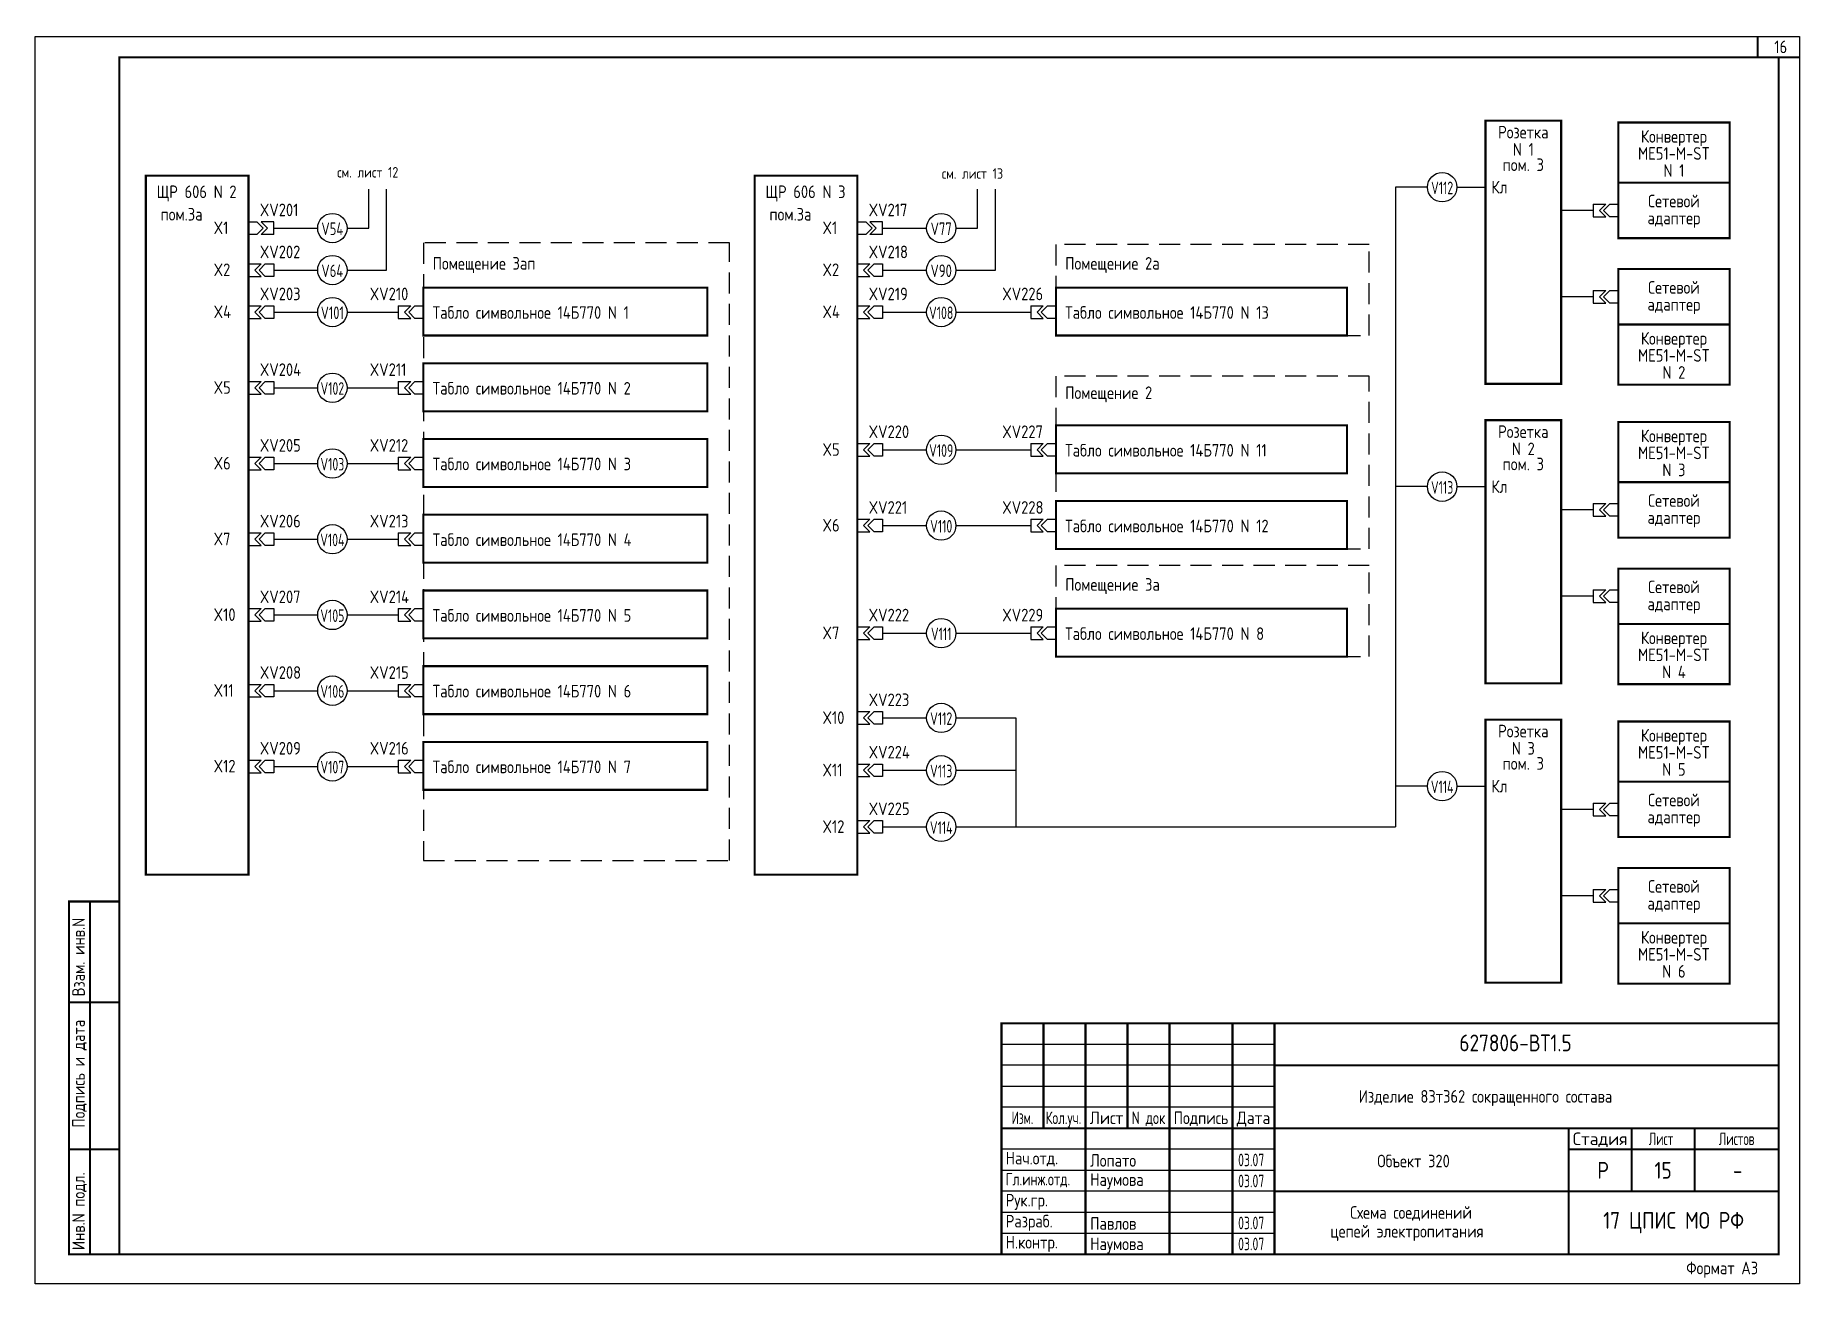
# Model space of a CAD drawing. Header units: millimetres. Extents: x -1014 to 2091, y -2505 to -1739.
# Drawn here: x 1086 to 1506.2, y -2036.3 to -1739.1 of the extents above; entities that cross this region are included whole.
import ezdxf
from ezdxf.enums import TextEntityAlignment as Align

# ---------------------------------------------------------------- set-up
doc = ezdxf.new("R2010")
doc.units = ezdxf.units.MM
doc.linetypes.add('DASHED', pattern=[0.75, 0.5, -0.25])
doc.layers.add('FORMAT', color=7, linetype='Continuous')
doc.styles.add('SIMPLEX', font='simplex.shx', dxfattribs={"width": 0.75})
doc.styles.add('SIMPLEX1', font='Simplex.shx', dxfattribs={"width": 0.8})
doc.styles.add('SN', font='Simplex.shx', dxfattribs={"width": 0.8, "oblique": 15})
doc.styles.get("Standard").update_dxf_attribs({"font": 'simplex.shx', "width": 0.8, "height": 2.5})

msp = doc.modelspace()

# ---------------------------------------------------------------- texts
at = {"width": 0.8}
for s, p in [('Розетка', (1440.22, -1762.15)), ('N 1', (1440.22, -1766.26)), ('Конвертер', (1476.07, -1763.16)), ('пом. 3', (1440.22, -1769.91)), ('ME51-M-ST', (1476.07, -1767.22)), ('N 1', (1476.07, -1771.28)), ('ЩР 606 N 2', (1124.4, -1776.35)), ('ЩР 606 N 3', (1269.34, -1776.35)), ('Сетевой', (1476.07, -1778.56)), ('пом.3а ', (1121.62, -1781.7)), ('пом.3а ', (1266.56, -1781.7)), ('адаптер', (1476.07, -1782.61)), ('Сетевой', (1476.07, -1799.12)), ('адаптер', (1476.07, -1803.17)), ('Конвертер', (1476.07, -1811.25)), ('ME51-M-ST', (1476.07, -1815.31)), ('N 2', (1476.07, -1819.36)), ('Розетка', (1440.22, -1833.46)), ('N 2', (1440.22, -1837.56)), ('Конвертер', (1476.07, -1834.47)), ('пом. 3', (1440.22, -1841.16)), ('ME51-M-ST', (1476.07, -1838.52)), ('N 3', (1476.07, -1842.58)), ('Сетевой', (1476.07, -1849.86)), ('адаптер', (1476.07, -1853.92)), ('Сетевой', (1476.07, -1870.42)), ('адаптер', (1476.07, -1874.48)), ('Конвертер', (1476.07, -1882.56)), ('ME51-M-ST', (1476.07, -1886.61)), ('N 4', (1476.07, -1890.67)), ('Розетка', (1440.22, -1904.76)), ('N 3', (1440.22, -1908.87)), ('Конвертер', (1476.07, -1905.77)), ('пом. 3', (1440.22, -1912.46)), ('ME51-M-ST', (1476.07, -1909.83)), ('N 5', (1476.07, -1913.89)), ('Сетевой', (1476.07, -1921.17)), ('адаптер', (1476.07, -1925.22)), ('Сетевой', (1476.07, -1941.73)), ('адаптер', (1476.07, -1945.78)), ('Конвертер', (1476.07, -1953.86)), ('ME51-M-ST', (1476.07, -1957.92)), ('N 6', (1476.07, -1961.97))]:
    msp.add_text(s, height=3, dxfattribs=at).set_placement(p, align=Align.MIDDLE_CENTER)
for s, height, p in [('см. лист 12', 2.5, (1157.86, -1772.96)), ('см. лист 13', 2.5, (1301.78, -1773.26)), ('Кл', 3, (1432.62, -1776.76)), ('Помещение 3ап', 3, (1180.59, -1794.89)), ('Помещение 2а', 3, (1331.17, -1794.89)), ('Табло символьное 14Б770 N 1', 3, (1180.59, -1806.6)), ('Табло символьное 14Б770 N 13', 3, (1331.17, -1806.6)), ('Табло символьное 14Б770 N 2', 3, (1180.59, -1824.63)), ('Помещение 2', 3, (1331.17, -1825.69)), ('Табло символьное 14Б770 N 11', 3, (1331.17, -1839.4)), ('Табло символьное 14Б770 N 3', 3, (1180.59, -1842.66)), ('Кл', 3, (1432.62, -1848.06)), ('Табло символьное 14Б770 N 12', 3, (1331.17, -1857.43)), ('Табло символьное 14Б770 N 4', 3, (1180.59, -1860.69)), ('Помещение 3а', 3, (1331.17, -1871.35)), ('Табло символьное 14Б770 N 5', 3, (1180.59, -1878.72)), ('Табло символьное 14Б770 N 8', 3, (1331.17, -1883.06)), ('Табло символьное 14Б770 N 6', 3, (1180.59, -1896.75)), ('Табло символьное 14Б770 N 7', 3, (1180.59, -1914.78)), ('Кл', 3, (1432.62, -1919.37))]:
    msp.add_text(s, height=height, dxfattribs=at).set_placement(p)
at = {"color": 4, "linetype": 'Continuous', "style": 'SIMPLEX1'}
for s, width, p in [('V112', 0.65, (1420.9, -1775.43)), ('V54', 0.7, (1156.71, -1785.16)), ('V77', 0.7, (1301.65, -1785.16)), ('V64', 0.7, (1156.71, -1795.16)), ('V90', 0.7, (1301.65, -1795.16)), ('V101', 0.68, (1156.71, -1805.16)), ('V108', 0.65, (1301.65, -1805.16)), ('V102', 0.65, (1156.71, -1823.19)), ('V109', 0.65, (1301.65, -1837.97)), ('V103', 0.65, (1156.71, -1841.22)), ('V113', 0.65, (1420.9, -1846.74)), ('V110', 0.65, (1301.65, -1856)), ('V104', 0.65, (1156.71, -1859.25)), ('V105', 0.65, (1156.71, -1877.28)), ('V111', 0.65, (1301.65, -1881.62)), ('V106', 0.65, (1156.71, -1895.31)), ('V112', 0.65, (1301.65, -1901.8)), ('V107', 0.65, (1156.71, -1913.34)), ('V113', 0.65, (1301.65, -1914.28)), ('V114', 0.65, (1420.9, -1918.04)), ('V114', 0.65, (1301.65, -1927.75))]:
    msp.add_text(s, height=3, dxfattribs=dict(at, width=width)).set_placement(p, align=Align.MIDDLE_CENTER)
at = {"linetype": 'Continuous', "style": 'SIMPLEX1', "width": 0.8}
for s, p in [('XV201', (1139.45, -1782.17)), ('XV217', (1284.38, -1782.17)), ('X1', (1128.45, -1786.42)), ('X1', (1273.39, -1786.42)), ('XV202', (1139.45, -1792.17)), ('XV218', (1284.38, -1792.17)), ('X2', (1128.45, -1796.42)), ('X2', (1273.39, -1796.42)), ('XV203', (1139.45, -1802.17)), ('XV210', (1165.61, -1802.17)), ('XV219', (1284.38, -1802.17)), ('XV226', (1316.18, -1802.17)), ('X4', (1128.45, -1806.42)), ('X4', (1273.39, -1806.42)), ('XV204', (1139.45, -1820.2)), ('XV211', (1165.61, -1820.2)), ('X5', (1128.45, -1824.45)), ('XV220', (1284.38, -1834.98)), ('XV227', (1316.18, -1834.98)), ('XV205', (1139.45, -1838.23)), ('XV212', (1165.61, -1838.23)), ('X5', (1273.39, -1839.22)), ('X6', (1128.45, -1842.48)), ('XV206', (1139.45, -1856.26)), ('XV213', (1165.61, -1856.26)), ('XV221', (1284.38, -1853.01)), ('XV228', (1316.18, -1853.01)), ('X6', (1273.39, -1857.25)), ('X7', (1128.45, -1860.51)), ('XV207', (1139.45, -1874.29)), ('XV214', (1165.61, -1874.29)), ('X10', (1128.45, -1878.54)), ('XV222', (1284.38, -1878.63)), ('XV229', (1316.18, -1878.63)), ('X7', (1273.39, -1882.88)), ('XV208', (1139.45, -1892.32)), ('XV215', (1165.61, -1892.32)), ('X11', (1128.45, -1896.57)), ('XV223', (1284.38, -1898.81)), ('X10', (1273.39, -1903.06)), ('XV209', (1139.45, -1910.35)), ('XV216', (1165.61, -1910.35)), ('X12', (1128.45, -1914.6)), ('XV224', (1284.38, -1911.28)), ('X11', (1273.39, -1915.53)), ('XV225', (1284.38, -1924.76)), ('X12', (1273.39, -1929.01))]:
    msp.add_text(s, height=3, dxfattribs=at).set_placement(p)
at = {"layer": 'FORMAT', "style": 'SN', "width": 0.8}
for s, height, p in [('16', 3, (1501.5, -1741.84)), ('Р', 4, (1459.22, -2009.34)), ('15', 4, (1473.5, -2009.34)), ('-', 4, (1491.22, -2009.34))]:
    msp.add_text(s, height=height, dxfattribs=at).set_placement(p, align=Align.MIDDLE)
at = {"layer": 'FORMAT', "linetype": 'Continuous', "style": 'SN', "width": 0.8}
for s, p in [('Взам. инв.N', (1097.79, -1967.92)), ('Инв.N подл.', (1097.79, -2028.34))]:
    msp.add_text(s, height=3, rotation=90, dxfattribs=at).set_placement(p)
msp.add_text('Подпись и дата', height=3, rotation=90, dxfattribs=at).set_placement((1097.79, -1986.34), align=Align.CENTER)
at = {"layer": 'FORMAT', "style": 'SIMPLEX', "width": 0.8}
msp.add_text('627806-ВТ1.5', height=4, dxfattribs=at).set_placement((1438.37, -1981.01), align=Align.CENTER)
at = {"layer": 'FORMAT', "linetype": 'Continuous', "style": 'SN'}
for s, width, p in [('Изделие 83т362 сокращенного состава', 0.8, (1401.05, -1993.24)), ('Нач.отд.', 0.8, (1317, -2007.95)), ('Лопато', 0.8, (1337.12, -2008.49)), ('03.07', 0.65, (1372.33, -2008.38)), ('Объект 320', 0.8, (1405.47, -2008.63)), ('Гл.инж.отд.', 0.7, (1317, -2012.95)), ('Наумова', 0.8, (1337.12, -2013.05)), ('03.07', 0.65, (1372.33, -2013.38)), ('Рук.гр.', 0.8, (1317, -2017.95)), ('Разраб.    ', 0.8, (1317, -2022.95)), ('Павлов', 0.8, (1337.12, -2023.5)), ('03.07', 0.65, (1372.33, -2023.38)), ('Схема соединений', 0.8, (1399.01, -2020.88)), ('Н.контр.', 0.8, (1317, -2027.97)), ('Наумова', 0.8, (1337.12, -2028.35)), ('03.07', 0.65, (1372.33, -2028.38)), ('цепей электропитания', 0.8, (1394.29, -2025.35)), ('Формат А3', 0.8, (1479, -2034.1))]:
    msp.add_text(s, height=3, dxfattribs=dict(at, width=width)).set_placement(p)
at = {"layer": 'FORMAT', "linetype": 'Continuous', "style": 'SN', "width": 0.622222}
for s, p in [('Изм.', (1321, -1998.34)), ('Лист', (1473, -2003.34)), ('Листов', (1491, -2003.34))]:
    msp.add_text(s, height=3, dxfattribs=at).set_placement(p, align=Align.CENTER)
at = {"layer": 'FORMAT', "linetype": 'Continuous', "style": 'SN'}
for s, width, p, p2 in [('Кол.уч.', 0.589109, (1326.5, -1998.34), (1335, -1998.34)), ('Лист', 0.666667, (1337, -1998.34), (1345, -1998.34)), ('N док', 0.589474, (1347, -1998.34), (1355, -1998.34)), ('Подпись', 0.684211, (1357, -1998.34), (1370, -1998.34)), ('Дата', 0.622222, (1372, -1998.34), (1380, -1998.34)), ('Стадия', 0.745902, (1452, -2003.34), (1465, -2003.34))]:
    msp.add_text(s, height=3, dxfattribs=dict(at, width=width)).set_placement(p, p2, align=Align.FIT)
at = {"layer": 'FORMAT', "linetype": 'Continuous', "ltscale": 10, "style": 'SN', "width": 0.8}
msp.add_text('17 ЦПИС МО РФ', height=4, dxfattribs=at).set_placement((1476, -2021.79), align=Align.MIDDLE)

# ---------------------------------------------------------------- linework, layer by layer
for p, q in [((1165.37, -1784.99), (1165.37, -1775.69)), ((1169.63, -1794.99), (1169.63, -1775.69)), ((1310.3, -1784.99), (1310.3, -1775.69)), ((1314.56, -1794.99), (1314.56, -1775.69)), ((1417.41, -1775.26), (1409.83, -1775.26)), ((1409.83, -1775.26), (1409.83, -1927.58)), ((1424.41, -1775.26), (1431.23, -1775.26)), ((1456.83, -1780.79), (1449.22, -1780.79)), ((1456.83, -1779.29), (1456.83, -1782.29)), ((1142.75, -1786.49), (1142.75, -1783.49)), ((1142.75, -1784.99), (1153.22, -1784.99)), ((1160.22, -1784.99), (1165.37, -1784.99)), ((1287.68, -1786.49), (1287.68, -1783.49)), ((1287.68, -1784.99), (1298.16, -1784.99)), ((1305.16, -1784.99), (1310.3, -1784.99)), ((1136.75, -1793.49), (1136.75, -1796.49)), ((1281.68, -1793.49), (1281.68, -1796.49)), ((1142.75, -1794.99), (1153.22, -1794.99)), ((1160.22, -1794.99), (1169.63, -1794.99)), ((1287.68, -1794.99), (1298.16, -1794.99)), ((1305.16, -1794.99), (1314.56, -1794.99)), ((1456.83, -1801.35), (1449.22, -1801.35)), ((1456.83, -1799.85), (1456.83, -1802.85)), ((1136.75, -1803.49), (1136.75, -1806.49)), ((1142.75, -1804.99), (1153.22, -1804.99)), ((1160.22, -1804.99), (1172.38, -1804.99)), ((1172.38, -1803.49), (1172.38, -1806.49)), ((1281.68, -1803.49), (1281.68, -1806.49)), ((1287.68, -1804.99), (1298.16, -1804.99)), ((1305.16, -1804.99), (1322.96, -1804.99)), ((1322.96, -1803.49), (1322.96, -1806.49)), ((1136.75, -1821.52), (1136.75, -1824.52)), ((1142.75, -1823.02), (1153.22, -1823.02)), ((1160.22, -1823.02), (1172.38, -1823.02)), ((1172.38, -1821.52), (1172.38, -1824.52)), ((1281.68, -1836.29), (1281.68, -1839.29)), ((1322.96, -1836.29), (1322.96, -1839.29)), ((1136.75, -1839.55), (1136.75, -1842.55)), ((1172.38, -1839.55), (1172.38, -1842.55)), ((1287.68, -1837.79), (1298.16, -1837.79)), ((1305.16, -1837.79), (1322.96, -1837.79)), ((1142.75, -1841.05), (1153.22, -1841.05)), ((1160.22, -1841.05), (1172.38, -1841.05)), ((1417.41, -1846.56), (1409.83, -1846.56)), ((1424.41, -1846.56), (1431.23, -1846.56)), ((1456.83, -1852.1), (1449.22, -1852.1)), ((1456.83, -1850.6), (1456.83, -1853.6)), ((1281.68, -1854.32), (1281.68, -1857.32)), ((1287.68, -1855.82), (1298.16, -1855.82)), ((1305.16, -1855.82), (1322.96, -1855.82)), ((1322.96, -1854.32), (1322.96, -1857.32)), ((1136.75, -1857.58), (1136.75, -1860.58)), ((1142.75, -1859.08), (1153.22, -1859.08)), ((1160.22, -1859.08), (1172.38, -1859.08)), ((1172.38, -1857.58), (1172.38, -1860.58)), ((1456.83, -1872.66), (1449.22, -1872.66)), ((1456.83, -1871.16), (1456.83, -1874.16)), ((1136.75, -1875.61), (1136.75, -1878.61)), ((1142.75, -1877.11), (1153.22, -1877.11)), ((1160.22, -1877.11), (1172.38, -1877.11)), ((1172.38, -1875.61), (1172.38, -1878.61)), ((1281.68, -1879.95), (1281.68, -1882.95)), ((1287.68, -1881.45), (1298.16, -1881.45)), ((1305.16, -1881.45), (1322.96, -1881.45)), ((1322.96, -1879.95), (1322.96, -1882.95)), ((1136.75, -1893.64), (1136.75, -1896.64)), ((1142.75, -1895.14), (1153.22, -1895.14)), ((1160.22, -1895.14), (1172.38, -1895.14)), ((1172.38, -1893.64), (1172.38, -1896.64)), ((1281.68, -1900.12), (1281.68, -1903.12)), ((1287.68, -1901.62), (1298.16, -1901.62)), ((1305.16, -1901.62), (1319.43, -1901.62)), ((1319.43, -1901.62), (1319.43, -1927.58)), ((1136.75, -1911.67), (1136.75, -1914.67)), ((1172.38, -1911.67), (1172.38, -1914.67)), ((1142.75, -1913.17), (1153.22, -1913.17)), ((1160.22, -1913.17), (1172.38, -1913.17)), ((1281.68, -1912.6), (1281.68, -1915.6)), ((1287.68, -1914.1), (1298.16, -1914.1)), ((1305.16, -1914.1), (1319.43, -1914.1)), ((1417.41, -1917.87), (1409.83, -1917.87)), ((1424.41, -1917.87), (1431.23, -1917.87)), ((1456.83, -1923.4), (1449.22, -1923.4)), ((1456.83, -1921.9), (1456.83, -1924.9)), ((1281.68, -1926.08), (1281.68, -1929.08)), ((1287.68, -1927.58), (1298.16, -1927.58)), ((1305.16, -1927.58), (1409.83, -1927.58)), ((1456.83, -1943.96), (1449.22, -1943.96)), ((1456.83, -1942.46), (1456.83, -1945.46))]:
    msp.add_line(p, q)
at = {"ltscale": 2}
for p, q in [((1456.83, -1779.29), (1459.83, -1779.29)), ((1456.83, -1779.29), (1459.83, -1779.29)), ((1459.83, -1779.29), (1458.33, -1780.79)), ((1459.83, -1779.29), (1458.33, -1780.79)), ((1459.83, -1782.29), (1458.33, -1780.79)), ((1459.83, -1782.29), (1458.33, -1780.79)), ((1460.83, -1779.29), (1459.33, -1780.79)), ((1460.83, -1779.29), (1459.33, -1780.79)), ((1460.83, -1782.29), (1459.33, -1780.79)), ((1460.83, -1782.29), (1459.33, -1780.79)), ((1460.83, -1779.29), (1462.83, -1779.29)), ((1460.83, -1779.29), (1462.83, -1779.29)), ((1462.83, -1779.29), (1462.83, -1782.29)), ((1462.83, -1779.29), (1462.83, -1782.29)), ((1136.75, -1786.49), (1136.75, -1783.49)), ((1136.75, -1783.49), (1138.75, -1783.49)), ((1136.75, -1786.49), (1136.75, -1783.49)), ((1136.75, -1783.49), (1138.75, -1783.49)), ((1138.75, -1783.49), (1140.25, -1784.99)), ((1138.75, -1783.49), (1140.25, -1784.99)), ((1138.75, -1786.49), (1140.25, -1784.99)), ((1138.75, -1786.49), (1140.25, -1784.99)), ((1142.75, -1783.49), (1139.75, -1783.49)), ((1139.75, -1783.49), (1141.25, -1784.99)), ((1142.75, -1783.49), (1139.75, -1783.49)), ((1139.75, -1783.49), (1141.25, -1784.99)), ((1139.75, -1786.49), (1141.25, -1784.99)), ((1139.75, -1786.49), (1141.25, -1784.99)), ((1281.68, -1786.49), (1281.68, -1783.49)), ((1281.68, -1783.49), (1283.68, -1783.49)), ((1281.68, -1786.49), (1281.68, -1783.49)), ((1281.68, -1783.49), (1283.68, -1783.49)), ((1283.68, -1783.49), (1285.18, -1784.99)), ((1283.68, -1783.49), (1285.18, -1784.99)), ((1283.68, -1786.49), (1285.18, -1784.99)), ((1283.68, -1786.49), (1285.18, -1784.99)), ((1287.68, -1783.49), (1284.68, -1783.49)), ((1284.68, -1783.49), (1286.18, -1784.99)), ((1287.68, -1783.49), (1284.68, -1783.49)), ((1284.68, -1783.49), (1286.18, -1784.99)), ((1284.68, -1786.49), (1286.18, -1784.99)), ((1284.68, -1786.49), (1286.18, -1784.99)), ((1456.83, -1782.29), (1459.83, -1782.29)), ((1456.83, -1782.29), (1459.83, -1782.29)), ((1462.83, -1782.29), (1460.83, -1782.29)), ((1462.83, -1782.29), (1460.83, -1782.29)), ((1138.75, -1786.49), (1136.75, -1786.49)), ((1138.75, -1786.49), (1136.75, -1786.49)), ((1142.75, -1786.49), (1139.75, -1786.49)), ((1142.75, -1786.49), (1139.75, -1786.49)), ((1283.68, -1786.49), (1281.68, -1786.49)), ((1283.68, -1786.49), (1281.68, -1786.49)), ((1287.68, -1786.49), (1284.68, -1786.49)), ((1287.68, -1786.49), (1284.68, -1786.49)), ((1136.75, -1793.49), (1139.75, -1793.49)), ((1136.75, -1793.49), (1139.75, -1793.49)), ((1139.75, -1793.49), (1138.25, -1794.99)), ((1139.75, -1793.49), (1138.25, -1794.99)), ((1140.75, -1793.49), (1139.25, -1794.99)), ((1140.75, -1793.49), (1139.25, -1794.99)), ((1140.75, -1793.49), (1142.75, -1793.49)), ((1140.75, -1793.49), (1142.75, -1793.49)), ((1142.75, -1793.49), (1142.75, -1796.49)), ((1142.75, -1793.49), (1142.75, -1796.49)), ((1281.68, -1793.49), (1284.68, -1793.49)), ((1281.68, -1793.49), (1284.68, -1793.49)), ((1284.68, -1793.49), (1283.18, -1794.99)), ((1284.68, -1793.49), (1283.18, -1794.99)), ((1285.68, -1793.49), (1284.18, -1794.99)), ((1285.68, -1793.49), (1284.18, -1794.99)), ((1285.68, -1793.49), (1287.68, -1793.49)), ((1285.68, -1793.49), (1287.68, -1793.49)), ((1287.68, -1793.49), (1287.68, -1796.49)), ((1287.68, -1793.49), (1287.68, -1796.49)), ((1136.75, -1796.49), (1139.75, -1796.49)), ((1136.75, -1796.49), (1139.75, -1796.49)), ((1139.75, -1796.49), (1138.25, -1794.99)), ((1139.75, -1796.49), (1138.25, -1794.99)), ((1140.75, -1796.49), (1139.25, -1794.99)), ((1140.75, -1796.49), (1139.25, -1794.99)), ((1142.75, -1796.49), (1140.75, -1796.49)), ((1142.75, -1796.49), (1140.75, -1796.49)), ((1281.68, -1796.49), (1284.68, -1796.49)), ((1281.68, -1796.49), (1284.68, -1796.49)), ((1284.68, -1796.49), (1283.18, -1794.99)), ((1284.68, -1796.49), (1283.18, -1794.99)), ((1285.68, -1796.49), (1284.18, -1794.99)), ((1285.68, -1796.49), (1284.18, -1794.99)), ((1287.68, -1796.49), (1285.68, -1796.49)), ((1287.68, -1796.49), (1285.68, -1796.49)), ((1456.83, -1799.85), (1459.83, -1799.85)), ((1456.83, -1799.85), (1459.83, -1799.85)), ((1456.83, -1802.85), (1459.83, -1802.85)), ((1456.83, -1802.85), (1459.83, -1802.85)), ((1459.83, -1799.85), (1458.33, -1801.35)), ((1459.83, -1799.85), (1458.33, -1801.35)), ((1459.83, -1802.85), (1458.33, -1801.35)), ((1459.83, -1802.85), (1458.33, -1801.35)), ((1460.83, -1799.85), (1459.33, -1801.35)), ((1460.83, -1799.85), (1459.33, -1801.35)), ((1460.83, -1802.85), (1459.33, -1801.35)), ((1460.83, -1802.85), (1459.33, -1801.35)), ((1460.83, -1799.85), (1462.83, -1799.85)), ((1460.83, -1799.85), (1462.83, -1799.85)), ((1462.83, -1802.85), (1460.83, -1802.85)), ((1462.83, -1802.85), (1460.83, -1802.85)), ((1462.83, -1799.85), (1462.83, -1802.85)), ((1462.83, -1799.85), (1462.83, -1802.85)), ((1136.75, -1803.49), (1139.75, -1803.49)), ((1136.75, -1803.49), (1139.75, -1803.49)), ((1136.75, -1806.49), (1139.75, -1806.49)), ((1136.75, -1806.49), (1139.75, -1806.49)), ((1139.75, -1803.49), (1138.25, -1804.99)), ((1139.75, -1803.49), (1138.25, -1804.99)), ((1139.75, -1806.49), (1138.25, -1804.99)), ((1139.75, -1806.49), (1138.25, -1804.99)), ((1140.75, -1803.49), (1139.25, -1804.99)), ((1140.75, -1803.49), (1139.25, -1804.99)), ((1140.75, -1806.49), (1139.25, -1804.99)), ((1140.75, -1806.49), (1139.25, -1804.99)), ((1140.75, -1803.49), (1142.75, -1803.49)), ((1140.75, -1803.49), (1142.75, -1803.49)), ((1142.75, -1806.49), (1140.75, -1806.49)), ((1142.75, -1806.49), (1140.75, -1806.49)), ((1142.75, -1803.49), (1142.75, -1806.49)), ((1142.75, -1803.49), (1142.75, -1806.49)), ((1172.38, -1803.49), (1175.38, -1803.49)), ((1172.38, -1803.49), (1175.38, -1803.49)), ((1172.38, -1806.49), (1175.38, -1806.49)), ((1172.38, -1806.49), (1175.38, -1806.49)), ((1175.38, -1803.49), (1173.88, -1804.99)), ((1175.38, -1803.49), (1173.88, -1804.99)), ((1175.38, -1806.49), (1173.88, -1804.99)), ((1175.38, -1806.49), (1173.88, -1804.99)), ((1176.38, -1803.49), (1174.88, -1804.99)), ((1176.38, -1803.49), (1174.88, -1804.99)), ((1176.38, -1806.49), (1174.88, -1804.99)), ((1176.38, -1806.49), (1174.88, -1804.99)), ((1176.38, -1803.49), (1178.38, -1803.49)), ((1176.38, -1803.49), (1178.38, -1803.49)), ((1178.38, -1806.49), (1176.38, -1806.49)), ((1178.38, -1806.49), (1176.38, -1806.49)), ((1178.38, -1803.49), (1178.38, -1806.49)), ((1178.38, -1803.49), (1178.38, -1806.49)), ((1281.68, -1803.49), (1284.68, -1803.49)), ((1281.68, -1803.49), (1284.68, -1803.49)), ((1281.68, -1806.49), (1284.68, -1806.49)), ((1281.68, -1806.49), (1284.68, -1806.49)), ((1284.68, -1803.49), (1283.18, -1804.99)), ((1284.68, -1803.49), (1283.18, -1804.99)), ((1284.68, -1806.49), (1283.18, -1804.99)), ((1284.68, -1806.49), (1283.18, -1804.99)), ((1285.68, -1803.49), (1284.18, -1804.99)), ((1285.68, -1803.49), (1284.18, -1804.99)), ((1285.68, -1806.49), (1284.18, -1804.99)), ((1285.68, -1806.49), (1284.18, -1804.99)), ((1285.68, -1803.49), (1287.68, -1803.49)), ((1285.68, -1803.49), (1287.68, -1803.49)), ((1287.68, -1806.49), (1285.68, -1806.49)), ((1287.68, -1806.49), (1285.68, -1806.49)), ((1287.68, -1803.49), (1287.68, -1806.49)), ((1287.68, -1803.49), (1287.68, -1806.49)), ((1322.96, -1803.49), (1325.96, -1803.49)), ((1322.96, -1803.49), (1325.96, -1803.49)), ((1322.96, -1806.49), (1325.96, -1806.49)), ((1322.96, -1806.49), (1325.96, -1806.49)), ((1325.96, -1803.49), (1324.46, -1804.99)), ((1325.96, -1803.49), (1324.46, -1804.99)), ((1325.96, -1806.49), (1324.46, -1804.99)), ((1325.96, -1806.49), (1324.46, -1804.99)), ((1326.96, -1803.49), (1325.46, -1804.99)), ((1326.96, -1803.49), (1325.46, -1804.99)), ((1326.96, -1806.49), (1325.46, -1804.99)), ((1326.96, -1806.49), (1325.46, -1804.99)), ((1326.96, -1803.49), (1328.96, -1803.49)), ((1326.96, -1803.49), (1328.96, -1803.49)), ((1328.96, -1806.49), (1326.96, -1806.49)), ((1328.96, -1806.49), (1326.96, -1806.49)), ((1328.96, -1803.49), (1328.96, -1806.49)), ((1328.96, -1803.49), (1328.96, -1806.49)), ((1136.75, -1821.52), (1139.75, -1821.52)), ((1136.75, -1821.52), (1139.75, -1821.52)), ((1139.75, -1821.52), (1138.25, -1823.02)), ((1139.75, -1821.52), (1138.25, -1823.02)), ((1139.75, -1824.52), (1138.25, -1823.02)), ((1139.75, -1824.52), (1138.25, -1823.02)), ((1140.75, -1821.52), (1139.25, -1823.02)), ((1140.75, -1821.52), (1139.25, -1823.02)), ((1140.75, -1824.52), (1139.25, -1823.02)), ((1140.75, -1824.52), (1139.25, -1823.02)), ((1140.75, -1821.52), (1142.75, -1821.52)), ((1140.75, -1821.52), (1142.75, -1821.52)), ((1142.75, -1821.52), (1142.75, -1824.52)), ((1142.75, -1821.52), (1142.75, -1824.52)), ((1172.38, -1821.52), (1175.38, -1821.52)), ((1172.38, -1821.52), (1175.38, -1821.52)), ((1175.38, -1821.52), (1173.88, -1823.02)), ((1175.38, -1821.52), (1173.88, -1823.02)), ((1175.38, -1824.52), (1173.88, -1823.02)), ((1175.38, -1824.52), (1173.88, -1823.02)), ((1176.38, -1821.52), (1174.88, -1823.02)), ((1176.38, -1821.52), (1174.88, -1823.02)), ((1176.38, -1824.52), (1174.88, -1823.02)), ((1176.38, -1824.52), (1174.88, -1823.02)), ((1176.38, -1821.52), (1178.38, -1821.52)), ((1176.38, -1821.52), (1178.38, -1821.52)), ((1136.75, -1824.52), (1139.75, -1824.52)), ((1136.75, -1824.52), (1139.75, -1824.52)), ((1142.75, -1824.52), (1140.75, -1824.52)), ((1142.75, -1824.52), (1140.75, -1824.52)), ((1172.38, -1824.52), (1175.38, -1824.52)), ((1172.38, -1824.52), (1175.38, -1824.52)), ((1178.38, -1824.52), (1176.38, -1824.52)), ((1178.38, -1824.52), (1176.38, -1824.52)), ((1281.68, -1836.29), (1284.68, -1836.29)), ((1281.68, -1836.29), (1284.68, -1836.29)), ((1284.68, -1836.29), (1283.18, -1837.79)), ((1284.68, -1836.29), (1283.18, -1837.79)), ((1285.68, -1836.29), (1284.18, -1837.79)), ((1285.68, -1836.29), (1284.18, -1837.79)), ((1285.68, -1836.29), (1287.68, -1836.29)), ((1285.68, -1836.29), (1287.68, -1836.29)), ((1287.68, -1836.29), (1287.68, -1839.29)), ((1287.68, -1836.29), (1287.68, -1839.29)), ((1322.96, -1836.29), (1325.96, -1836.29)), ((1322.96, -1836.29), (1325.96, -1836.29)), ((1325.96, -1836.29), (1324.46, -1837.79)), ((1325.96, -1836.29), (1324.46, -1837.79)), ((1326.96, -1836.29), (1325.46, -1837.79)), ((1326.96, -1836.29), (1325.46, -1837.79)), ((1326.96, -1836.29), (1328.96, -1836.29)), ((1326.96, -1836.29), (1328.96, -1836.29)), ((1136.75, -1839.55), (1139.75, -1839.55)), ((1136.75, -1839.55), (1139.75, -1839.55)), ((1139.75, -1839.55), (1138.25, -1841.05)), ((1139.75, -1839.55), (1138.25, -1841.05)), ((1140.75, -1839.55), (1139.25, -1841.05)), ((1140.75, -1839.55), (1139.25, -1841.05)), ((1140.75, -1839.55), (1142.75, -1839.55)), ((1140.75, -1839.55), (1142.75, -1839.55)), ((1142.75, -1839.55), (1142.75, -1842.55)), ((1142.75, -1839.55), (1142.75, -1842.55)), ((1172.38, -1839.55), (1175.38, -1839.55)), ((1172.38, -1839.55), (1175.38, -1839.55)), ((1175.38, -1839.55), (1173.88, -1841.05)), ((1175.38, -1839.55), (1173.88, -1841.05)), ((1176.38, -1839.55), (1174.88, -1841.05)), ((1176.38, -1839.55), (1174.88, -1841.05)), ((1176.38, -1839.55), (1178.38, -1839.55)), ((1176.38, -1839.55), (1178.38, -1839.55)), ((1281.68, -1839.29), (1284.68, -1839.29)), ((1281.68, -1839.29), (1284.68, -1839.29)), ((1284.68, -1839.29), (1283.18, -1837.79)), ((1284.68, -1839.29), (1283.18, -1837.79)), ((1285.68, -1839.29), (1284.18, -1837.79)), ((1285.68, -1839.29), (1284.18, -1837.79)), ((1287.68, -1839.29), (1285.68, -1839.29)), ((1287.68, -1839.29), (1285.68, -1839.29)), ((1322.96, -1839.29), (1325.96, -1839.29)), ((1322.96, -1839.29), (1325.96, -1839.29)), ((1325.96, -1839.29), (1324.46, -1837.79)), ((1325.96, -1839.29), (1324.46, -1837.79)), ((1326.96, -1839.29), (1325.46, -1837.79)), ((1326.96, -1839.29), (1325.46, -1837.79)), ((1328.96, -1839.29), (1326.96, -1839.29)), ((1328.96, -1839.29), (1326.96, -1839.29)), ((1136.75, -1842.55), (1139.75, -1842.55)), ((1136.75, -1842.55), (1139.75, -1842.55)), ((1139.75, -1842.55), (1138.25, -1841.05)), ((1139.75, -1842.55), (1138.25, -1841.05)), ((1140.75, -1842.55), (1139.25, -1841.05)), ((1140.75, -1842.55), (1139.25, -1841.05)), ((1142.75, -1842.55), (1140.75, -1842.55)), ((1142.75, -1842.55), (1140.75, -1842.55)), ((1172.38, -1842.55), (1175.38, -1842.55)), ((1172.38, -1842.55), (1175.38, -1842.55)), ((1175.38, -1842.55), (1173.88, -1841.05)), ((1175.38, -1842.55), (1173.88, -1841.05)), ((1176.38, -1842.55), (1174.88, -1841.05)), ((1176.38, -1842.55), (1174.88, -1841.05)), ((1178.38, -1842.55), (1176.38, -1842.55)), ((1178.38, -1842.55), (1176.38, -1842.55)), ((1456.83, -1850.6), (1459.83, -1850.6)), ((1456.83, -1850.6), (1459.83, -1850.6)), ((1459.83, -1850.6), (1458.33, -1852.1)), ((1459.83, -1850.6), (1458.33, -1852.1)), ((1459.83, -1853.6), (1458.33, -1852.1)), ((1459.83, -1853.6), (1458.33, -1852.1)), ((1460.83, -1850.6), (1459.33, -1852.1)), ((1460.83, -1850.6), (1459.33, -1852.1)), ((1460.83, -1853.6), (1459.33, -1852.1)), ((1460.83, -1853.6), (1459.33, -1852.1)), ((1460.83, -1850.6), (1462.83, -1850.6)), ((1460.83, -1850.6), (1462.83, -1850.6)), ((1462.83, -1850.6), (1462.83, -1853.6)), ((1462.83, -1850.6), (1462.83, -1853.6)), ((1281.68, -1854.32), (1284.68, -1854.32)), ((1281.68, -1854.32), (1284.68, -1854.32)), ((1281.68, -1857.32), (1284.68, -1857.32)), ((1281.68, -1857.32), (1284.68, -1857.32)), ((1284.68, -1854.32), (1283.18, -1855.82)), ((1284.68, -1854.32), (1283.18, -1855.82)), ((1284.68, -1857.32), (1283.18, -1855.82)), ((1284.68, -1857.32), (1283.18, -1855.82)), ((1285.68, -1854.32), (1284.18, -1855.82)), ((1285.68, -1854.32), (1284.18, -1855.82)), ((1285.68, -1857.32), (1284.18, -1855.82)), ((1285.68, -1857.32), (1284.18, -1855.82)), ((1285.68, -1854.32), (1287.68, -1854.32)), ((1285.68, -1854.32), (1287.68, -1854.32)), ((1287.68, -1857.32), (1285.68, -1857.32)), ((1287.68, -1857.32), (1285.68, -1857.32)), ((1287.68, -1854.32), (1287.68, -1857.32)), ((1287.68, -1854.32), (1287.68, -1857.32)), ((1322.96, -1854.32), (1325.96, -1854.32)), ((1322.96, -1854.32), (1325.96, -1854.32)), ((1322.96, -1857.32), (1325.96, -1857.32)), ((1322.96, -1857.32), (1325.96, -1857.32)), ((1325.96, -1854.32), (1324.46, -1855.82)), ((1325.96, -1854.32), (1324.46, -1855.82)), ((1325.96, -1857.32), (1324.46, -1855.82)), ((1325.96, -1857.32), (1324.46, -1855.82)), ((1326.96, -1854.32), (1325.46, -1855.82)), ((1326.96, -1854.32), (1325.46, -1855.82)), ((1326.96, -1857.32), (1325.46, -1855.82)), ((1326.96, -1857.32), (1325.46, -1855.82)), ((1326.96, -1854.32), (1328.96, -1854.32)), ((1326.96, -1854.32), (1328.96, -1854.32)), ((1328.96, -1857.32), (1326.96, -1857.32)), ((1328.96, -1857.32), (1326.96, -1857.32)), ((1456.83, -1853.6), (1459.83, -1853.6)), ((1456.83, -1853.6), (1459.83, -1853.6)), ((1462.83, -1853.6), (1460.83, -1853.6)), ((1462.83, -1853.6), (1460.83, -1853.6)), ((1136.75, -1857.58), (1139.75, -1857.58)), ((1136.75, -1857.58), (1139.75, -1857.58)), ((1136.75, -1860.58), (1139.75, -1860.58)), ((1136.75, -1860.58), (1139.75, -1860.58)), ((1139.75, -1857.58), (1138.25, -1859.08)), ((1139.75, -1857.58), (1138.25, -1859.08)), ((1139.75, -1860.58), (1138.25, -1859.08)), ((1139.75, -1860.58), (1138.25, -1859.08)), ((1140.75, -1857.58), (1139.25, -1859.08)), ((1140.75, -1857.58), (1139.25, -1859.08)), ((1140.75, -1860.58), (1139.25, -1859.08)), ((1140.75, -1860.58), (1139.25, -1859.08)), ((1140.75, -1857.58), (1142.75, -1857.58)), ((1140.75, -1857.58), (1142.75, -1857.58)), ((1142.75, -1860.58), (1140.75, -1860.58)), ((1142.75, -1860.58), (1140.75, -1860.58)), ((1142.75, -1857.58), (1142.75, -1860.58)), ((1142.75, -1857.58), (1142.75, -1860.58)), ((1172.38, -1857.58), (1175.38, -1857.58)), ((1172.38, -1857.58), (1175.38, -1857.58)), ((1172.38, -1860.58), (1175.38, -1860.58)), ((1172.38, -1860.58), (1175.38, -1860.58)), ((1175.38, -1857.58), (1173.88, -1859.08)), ((1175.38, -1857.58), (1173.88, -1859.08)), ((1175.38, -1860.58), (1173.88, -1859.08)), ((1175.38, -1860.58), (1173.88, -1859.08)), ((1176.38, -1857.58), (1174.88, -1859.08)), ((1176.38, -1857.58), (1174.88, -1859.08)), ((1176.38, -1860.58), (1174.88, -1859.08)), ((1176.38, -1860.58), (1174.88, -1859.08)), ((1176.38, -1857.58), (1178.38, -1857.58)), ((1176.38, -1857.58), (1178.38, -1857.58)), ((1178.38, -1860.58), (1176.38, -1860.58)), ((1178.38, -1860.58), (1176.38, -1860.58)), ((1456.83, -1871.16), (1459.83, -1871.16)), ((1456.83, -1871.16), (1459.83, -1871.16)), ((1456.83, -1874.16), (1459.83, -1874.16)), ((1456.83, -1874.16), (1459.83, -1874.16)), ((1459.83, -1871.16), (1458.33, -1872.66)), ((1459.83, -1871.16), (1458.33, -1872.66)), ((1459.83, -1874.16), (1458.33, -1872.66)), ((1459.83, -1874.16), (1458.33, -1872.66)), ((1460.83, -1871.16), (1459.33, -1872.66)), ((1460.83, -1871.16), (1459.33, -1872.66)), ((1460.83, -1874.16), (1459.33, -1872.66)), ((1460.83, -1874.16), (1459.33, -1872.66)), ((1460.83, -1871.16), (1462.83, -1871.16)), ((1460.83, -1871.16), (1462.83, -1871.16)), ((1462.83, -1874.16), (1460.83, -1874.16)), ((1462.83, -1874.16), (1460.83, -1874.16)), ((1462.83, -1871.16), (1462.83, -1874.16)), ((1462.83, -1871.16), (1462.83, -1874.16)), ((1136.75, -1875.61), (1139.75, -1875.61)), ((1136.75, -1875.61), (1139.75, -1875.61)), ((1139.75, -1875.61), (1138.25, -1877.11)), ((1139.75, -1875.61), (1138.25, -1877.11)), ((1139.75, -1878.61), (1138.25, -1877.11)), ((1139.75, -1878.61), (1138.25, -1877.11)), ((1140.75, -1875.61), (1139.25, -1877.11)), ((1140.75, -1875.61), (1139.25, -1877.11)), ((1140.75, -1878.61), (1139.25, -1877.11)), ((1140.75, -1878.61), (1139.25, -1877.11)), ((1140.75, -1875.61), (1142.75, -1875.61)), ((1140.75, -1875.61), (1142.75, -1875.61)), ((1142.75, -1875.61), (1142.75, -1878.61)), ((1142.75, -1875.61), (1142.75, -1878.61)), ((1172.38, -1875.61), (1175.38, -1875.61)), ((1172.38, -1875.61), (1175.38, -1875.61)), ((1175.38, -1875.61), (1173.88, -1877.11)), ((1175.38, -1875.61), (1173.88, -1877.11)), ((1175.38, -1878.61), (1173.88, -1877.11)), ((1175.38, -1878.61), (1173.88, -1877.11)), ((1176.38, -1875.61), (1174.88, -1877.11)), ((1176.38, -1875.61), (1174.88, -1877.11)), ((1176.38, -1878.61), (1174.88, -1877.11)), ((1176.38, -1878.61), (1174.88, -1877.11)), ((1176.38, -1875.61), (1178.38, -1875.61)), ((1176.38, -1875.61), (1178.38, -1875.61)), ((1136.75, -1878.61), (1139.75, -1878.61)), ((1136.75, -1878.61), (1139.75, -1878.61)), ((1142.75, -1878.61), (1140.75, -1878.61)), ((1142.75, -1878.61), (1140.75, -1878.61)), ((1172.38, -1878.61), (1175.38, -1878.61)), ((1172.38, -1878.61), (1175.38, -1878.61)), ((1178.38, -1878.61), (1176.38, -1878.61)), ((1178.38, -1878.61), (1176.38, -1878.61)), ((1281.68, -1879.95), (1284.68, -1879.95)), ((1281.68, -1879.95), (1284.68, -1879.95)), ((1284.68, -1879.95), (1283.18, -1881.45)), ((1284.68, -1879.95), (1283.18, -1881.45)), ((1284.68, -1882.95), (1283.18, -1881.45)), ((1284.68, -1882.95), (1283.18, -1881.45)), ((1285.68, -1879.95), (1284.18, -1881.45)), ((1285.68, -1879.95), (1284.18, -1881.45)), ((1285.68, -1882.95), (1284.18, -1881.45)), ((1285.68, -1882.95), (1284.18, -1881.45)), ((1285.68, -1879.95), (1287.68, -1879.95)), ((1285.68, -1879.95), (1287.68, -1879.95)), ((1287.68, -1879.95), (1287.68, -1882.95)), ((1287.68, -1879.95), (1287.68, -1882.95)), ((1322.96, -1879.95), (1325.96, -1879.95)), ((1322.96, -1879.95), (1325.96, -1879.95)), ((1325.96, -1879.95), (1324.46, -1881.45)), ((1325.96, -1879.95), (1324.46, -1881.45)), ((1325.96, -1882.95), (1324.46, -1881.45)), ((1325.96, -1882.95), (1324.46, -1881.45)), ((1326.96, -1879.95), (1325.46, -1881.45)), ((1326.96, -1879.95), (1325.46, -1881.45)), ((1326.96, -1882.95), (1325.46, -1881.45)), ((1326.96, -1882.95), (1325.46, -1881.45)), ((1326.96, -1879.95), (1328.96, -1879.95)), ((1326.96, -1879.95), (1328.96, -1879.95)), ((1281.68, -1882.95), (1284.68, -1882.95)), ((1281.68, -1882.95), (1284.68, -1882.95)), ((1287.68, -1882.95), (1285.68, -1882.95)), ((1287.68, -1882.95), (1285.68, -1882.95)), ((1322.96, -1882.95), (1325.96, -1882.95)), ((1322.96, -1882.95), (1325.96, -1882.95)), ((1328.96, -1882.95), (1326.96, -1882.95)), ((1328.96, -1882.95), (1326.96, -1882.95)), ((1136.75, -1893.64), (1139.75, -1893.64)), ((1136.75, -1893.64), (1139.75, -1893.64)), ((1139.75, -1893.64), (1138.25, -1895.14)), ((1139.75, -1893.64), (1138.25, -1895.14)), ((1139.75, -1896.64), (1138.25, -1895.14)), ((1139.75, -1896.64), (1138.25, -1895.14)), ((1140.75, -1893.64), (1139.25, -1895.14)), ((1140.75, -1893.64), (1139.25, -1895.14)), ((1140.75, -1896.64), (1139.25, -1895.14)), ((1140.75, -1896.64), (1139.25, -1895.14)), ((1140.75, -1893.64), (1142.75, -1893.64)), ((1140.75, -1893.64), (1142.75, -1893.64)), ((1142.75, -1893.64), (1142.75, -1896.64)), ((1142.75, -1893.64), (1142.75, -1896.64)), ((1172.38, -1893.64), (1175.38, -1893.64)), ((1172.38, -1893.64), (1175.38, -1893.64)), ((1175.38, -1893.64), (1173.88, -1895.14)), ((1175.38, -1893.64), (1173.88, -1895.14)), ((1175.38, -1896.64), (1173.88, -1895.14)), ((1175.38, -1896.64), (1173.88, -1895.14)), ((1176.38, -1893.64), (1174.88, -1895.14)), ((1176.38, -1893.64), (1174.88, -1895.14)), ((1176.38, -1896.64), (1174.88, -1895.14)), ((1176.38, -1896.64), (1174.88, -1895.14)), ((1176.38, -1893.64), (1178.38, -1893.64)), ((1176.38, -1893.64), (1178.38, -1893.64)), ((1136.75, -1896.64), (1139.75, -1896.64)), ((1136.75, -1896.64), (1139.75, -1896.64)), ((1142.75, -1896.64), (1140.75, -1896.64)), ((1142.75, -1896.64), (1140.75, -1896.64)), ((1172.38, -1896.64), (1175.38, -1896.64)), ((1172.38, -1896.64), (1175.38, -1896.64)), ((1178.38, -1896.64), (1176.38, -1896.64)), ((1178.38, -1896.64), (1176.38, -1896.64)), ((1281.68, -1900.12), (1284.68, -1900.12)), ((1281.68, -1900.12), (1284.68, -1900.12)), ((1281.68, -1903.12), (1284.68, -1903.12)), ((1281.68, -1903.12), (1284.68, -1903.12)), ((1284.68, -1900.12), (1283.18, -1901.62)), ((1284.68, -1900.12), (1283.18, -1901.62)), ((1284.68, -1903.12), (1283.18, -1901.62)), ((1284.68, -1903.12), (1283.18, -1901.62)), ((1285.68, -1900.12), (1284.18, -1901.62)), ((1285.68, -1900.12), (1284.18, -1901.62)), ((1285.68, -1903.12), (1284.18, -1901.62)), ((1285.68, -1903.12), (1284.18, -1901.62)), ((1285.68, -1900.12), (1287.68, -1900.12)), ((1285.68, -1900.12), (1287.68, -1900.12)), ((1287.68, -1903.12), (1285.68, -1903.12)), ((1287.68, -1903.12), (1285.68, -1903.12)), ((1287.68, -1900.12), (1287.68, -1903.12)), ((1287.68, -1900.12), (1287.68, -1903.12)), ((1136.75, -1911.67), (1139.75, -1911.67)), ((1136.75, -1911.67), (1139.75, -1911.67)), ((1139.75, -1911.67), (1138.25, -1913.17)), ((1139.75, -1911.67), (1138.25, -1913.17)), ((1140.75, -1911.67), (1139.25, -1913.17)), ((1140.75, -1911.67), (1139.25, -1913.17)), ((1140.75, -1911.67), (1142.75, -1911.67)), ((1140.75, -1911.67), (1142.75, -1911.67)), ((1142.75, -1911.67), (1142.75, -1914.67)), ((1142.75, -1911.67), (1142.75, -1914.67)), ((1172.38, -1911.67), (1175.38, -1911.67)), ((1172.38, -1911.67), (1175.38, -1911.67)), ((1175.38, -1911.67), (1173.88, -1913.17)), ((1175.38, -1911.67), (1173.88, -1913.17)), ((1176.38, -1911.67), (1174.88, -1913.17)), ((1176.38, -1911.67), (1174.88, -1913.17)), ((1176.38, -1911.67), (1178.38, -1911.67)), ((1176.38, -1911.67), (1178.38, -1911.67)), ((1136.75, -1914.67), (1139.75, -1914.67)), ((1136.75, -1914.67), (1139.75, -1914.67)), ((1139.75, -1914.67), (1138.25, -1913.17)), ((1139.75, -1914.67), (1138.25, -1913.17)), ((1140.75, -1914.67), (1139.25, -1913.17)), ((1140.75, -1914.67), (1139.25, -1913.17)), ((1142.75, -1914.67), (1140.75, -1914.67)), ((1142.75, -1914.67), (1140.75, -1914.67)), ((1172.38, -1914.67), (1175.38, -1914.67)), ((1172.38, -1914.67), (1175.38, -1914.67)), ((1175.38, -1914.67), (1173.88, -1913.17)), ((1175.38, -1914.67), (1173.88, -1913.17)), ((1176.38, -1914.67), (1174.88, -1913.17)), ((1176.38, -1914.67), (1174.88, -1913.17)), ((1178.38, -1914.67), (1176.38, -1914.67)), ((1178.38, -1914.67), (1176.38, -1914.67)), ((1281.68, -1912.6), (1284.68, -1912.6)), ((1281.68, -1912.6), (1284.68, -1912.6)), ((1281.68, -1915.6), (1284.68, -1915.6)), ((1281.68, -1915.6), (1284.68, -1915.6)), ((1284.68, -1912.6), (1283.18, -1914.1)), ((1284.68, -1912.6), (1283.18, -1914.1)), ((1284.68, -1915.6), (1283.18, -1914.1)), ((1284.68, -1915.6), (1283.18, -1914.1)), ((1285.68, -1912.6), (1284.18, -1914.1)), ((1285.68, -1912.6), (1284.18, -1914.1)), ((1285.68, -1915.6), (1284.18, -1914.1)), ((1285.68, -1915.6), (1284.18, -1914.1)), ((1285.68, -1912.6), (1287.68, -1912.6)), ((1285.68, -1912.6), (1287.68, -1912.6)), ((1287.68, -1915.6), (1285.68, -1915.6)), ((1287.68, -1915.6), (1285.68, -1915.6)), ((1287.68, -1912.6), (1287.68, -1915.6)), ((1287.68, -1912.6), (1287.68, -1915.6)), ((1456.83, -1921.9), (1459.83, -1921.9)), ((1456.83, -1921.9), (1459.83, -1921.9)), ((1459.83, -1921.9), (1458.33, -1923.4)), ((1459.83, -1921.9), (1458.33, -1923.4)), ((1459.83, -1924.9), (1458.33, -1923.4)), ((1459.83, -1924.9), (1458.33, -1923.4)), ((1460.83, -1921.9), (1459.33, -1923.4)), ((1460.83, -1921.9), (1459.33, -1923.4)), ((1460.83, -1924.9), (1459.33, -1923.4)), ((1460.83, -1924.9), (1459.33, -1923.4)), ((1460.83, -1921.9), (1462.83, -1921.9)), ((1460.83, -1921.9), (1462.83, -1921.9)), ((1462.83, -1921.9), (1462.83, -1924.9)), ((1462.83, -1921.9), (1462.83, -1924.9)), ((1281.68, -1926.08), (1284.68, -1926.08)), ((1281.68, -1926.08), (1284.68, -1926.08)), ((1284.68, -1926.08), (1283.18, -1927.58)), ((1284.68, -1926.08), (1283.18, -1927.58)), ((1284.68, -1929.08), (1283.18, -1927.58)), ((1284.68, -1929.08), (1283.18, -1927.58)), ((1285.68, -1926.08), (1284.18, -1927.58)), ((1285.68, -1926.08), (1284.18, -1927.58)), ((1285.68, -1929.08), (1284.18, -1927.58)), ((1285.68, -1929.08), (1284.18, -1927.58)), ((1285.68, -1926.08), (1287.68, -1926.08)), ((1285.68, -1926.08), (1287.68, -1926.08)), ((1287.68, -1926.08), (1287.68, -1929.08)), ((1287.68, -1926.08), (1287.68, -1929.08)), ((1456.83, -1924.9), (1459.83, -1924.9)), ((1456.83, -1924.9), (1459.83, -1924.9)), ((1462.83, -1924.9), (1460.83, -1924.9)), ((1462.83, -1924.9), (1460.83, -1924.9)), ((1281.68, -1929.08), (1284.68, -1929.08)), ((1281.68, -1929.08), (1284.68, -1929.08)), ((1287.68, -1929.08), (1285.68, -1929.08)), ((1287.68, -1929.08), (1285.68, -1929.08)), ((1456.83, -1942.46), (1459.83, -1942.46)), ((1456.83, -1942.46), (1459.83, -1942.46)), ((1456.83, -1945.46), (1459.83, -1945.46)), ((1456.83, -1945.46), (1459.83, -1945.46)), ((1459.83, -1942.46), (1458.33, -1943.96)), ((1459.83, -1942.46), (1458.33, -1943.96)), ((1459.83, -1945.46), (1458.33, -1943.96)), ((1459.83, -1945.46), (1458.33, -1943.96)), ((1460.83, -1942.46), (1459.33, -1943.96)), ((1460.83, -1942.46), (1459.33, -1943.96)), ((1460.83, -1945.46), (1459.33, -1943.96)), ((1460.83, -1945.46), (1459.33, -1943.96)), ((1460.83, -1942.46), (1462.83, -1942.46)), ((1460.83, -1942.46), (1462.83, -1942.46)), ((1462.83, -1945.46), (1460.83, -1945.46)), ((1462.83, -1945.46), (1460.83, -1945.46)), ((1462.83, -1942.46), (1462.83, -1945.46)), ((1462.83, -1942.46), (1462.83, -1945.46))]:
    msp.add_line(p, q, dxfattribs=at)
at = {"linetype": 'Continuous', "const_width": 0.5}
for points in [[(1506, -1744.34), (1496, -1744.34), (1496, -1739.34)], [(1106, -1945.34), (1094, -1945.34), (1094, -2029.34), (1106, -2029.34)], [(1099, -1945.34), (1099, -2029.34)], [(1094, -1969.34), (1106, -1969.34)], [(1094, -2004.34), (1106, -2004.34)], [(1451, -2004.34), (1501, -2004.34)]]:
    msp.add_lwpolyline(points, dxfattribs=at)
at = {"const_width": 0.5}
for points in [[(1449.22, -1822.08), (1431.23, -1822.08), (1431.23, -1759.42), (1449.22, -1759.42)], [(1462.83, -1787.39), (1489.32, -1787.39), (1489.32, -1759.86), (1462.83, -1759.86)], [(1136.75, -1938.95), (1112.31, -1938.95), (1112.31, -1772.51), (1136.75, -1772.51)], [(1281.68, -1938.95), (1257.25, -1938.95), (1257.25, -1772.51), (1281.68, -1772.51)], [(1462.83, -1787.39), (1489.32, -1787.39), (1489.32, -1774.2), (1462.83, -1774.2)], [(1462.83, -1807.95), (1489.32, -1807.95), (1489.32, -1794.76), (1462.83, -1794.76)], [(1462.83, -1822.28), (1489.32, -1822.28), (1489.32, -1794.76), (1462.83, -1794.76)], [(1178.38, -1799.16), (1245.98, -1799.16), (1245.98, -1810.57), (1178.38, -1810.57)], [(1328.96, -1799.16), (1398.27, -1799.16), (1398.27, -1810.57), (1328.96, -1810.57)], [(1178.38, -1817.19), (1245.98, -1817.19), (1245.98, -1828.6), (1178.38, -1828.6)], [(1328.96, -1831.96), (1398.27, -1831.96), (1398.27, -1843.37), (1328.96, -1843.37)], [(1449.22, -1893.38), (1431.23, -1893.38), (1431.23, -1830.72), (1449.22, -1830.72)], [(1462.83, -1858.69), (1489.32, -1858.69), (1489.32, -1831.17), (1462.83, -1831.17)], [(1178.38, -1835.22), (1245.98, -1835.22), (1245.98, -1846.63), (1178.38, -1846.63)], [(1462.83, -1858.69), (1489.32, -1858.69), (1489.32, -1845.5), (1462.83, -1845.5)], [(1178.38, -1853.25), (1245.98, -1853.25), (1245.98, -1864.66), (1178.38, -1864.66)], [(1328.96, -1849.99), (1398.27, -1849.99), (1398.27, -1861.4), (1328.96, -1861.4)], [(1462.83, -1879.25), (1489.32, -1879.25), (1489.32, -1866.06), (1462.83, -1866.06)], [(1462.83, -1893.59), (1489.32, -1893.59), (1489.32, -1866.06), (1462.83, -1866.06)], [(1178.38, -1871.28), (1245.98, -1871.28), (1245.98, -1882.69), (1178.38, -1882.69)], [(1328.96, -1875.62), (1398.27, -1875.62), (1398.27, -1887.03), (1328.96, -1887.03)], [(1178.38, -1889.31), (1245.98, -1889.31), (1245.98, -1900.72), (1178.38, -1900.72)], [(1449.22, -1964.69), (1431.23, -1964.69), (1431.23, -1902.03), (1449.22, -1902.03)], [(1462.83, -1930), (1489.32, -1930), (1489.32, -1902.47), (1462.83, -1902.47)], [(1178.38, -1907.34), (1245.98, -1907.34), (1245.98, -1918.75), (1178.38, -1918.75)], [(1462.83, -1930), (1489.32, -1930), (1489.32, -1916.81), (1462.83, -1916.81)], [(1462.83, -1950.56), (1489.32, -1950.56), (1489.32, -1937.37), (1462.83, -1937.37)], [(1462.83, -1964.89), (1489.32, -1964.89), (1489.32, -1937.37), (1462.83, -1937.37)]]:
    msp.add_lwpolyline(points, close=True, dxfattribs=at)
at = {"linetype": 'DASHED', "ltscale": 10}
for points in [[(1178.38, -1935.54), (1251.24, -1935.54), (1251.24, -1788.49), (1178.38, -1788.49)], [(1328.96, -1810.57), (1403.53, -1810.57), (1403.53, -1788.88), (1328.96, -1788.88)], [(1328.96, -1861.4), (1403.53, -1861.4), (1403.53, -1820.27), (1328.96, -1820.27)], [(1328.96, -1887.03), (1403.53, -1887.03), (1403.53, -1865.34), (1328.96, -1865.34)]]:
    msp.add_lwpolyline(points, close=True, dxfattribs=at)
at = {"color": 4, "linetype": 'Continuous'}
for centre in [(1420.91, -1775.26), (1420.91, -1775.26), (1156.72, -1784.99), (1156.72, -1784.99), (1301.66, -1784.99), (1301.66, -1784.99), (1156.72, -1794.99), (1156.72, -1794.99), (1301.66, -1794.99), (1301.66, -1794.99), (1156.72, -1804.99), (1156.72, -1804.99), (1301.66, -1804.99), (1301.66, -1804.99), (1156.72, -1823.02), (1156.72, -1823.02), (1301.66, -1837.79), (1301.66, -1837.79), (1156.72, -1841.05), (1156.72, -1841.05), (1420.91, -1846.56), (1420.91, -1846.56), (1301.66, -1855.82), (1301.66, -1855.82), (1156.72, -1859.08), (1156.72, -1859.08), (1156.72, -1877.11), (1156.72, -1877.11), (1301.66, -1881.45), (1301.66, -1881.45), (1156.72, -1895.14), (1156.72, -1895.14), (1301.66, -1901.62), (1301.66, -1901.62), (1156.72, -1913.17), (1156.72, -1913.17), (1301.66, -1914.1), (1301.66, -1914.1), (1420.91, -1917.87), (1420.91, -1917.87), (1301.66, -1927.58), (1301.66, -1927.58)]:
    msp.add_circle(centre, 3.5, dxfattribs=at)
at = {"layer": 'FORMAT', "ltscale": 10}
for p, q in [((1316, -1979.34), (1381, -1979.34)), ((1381, -1984.34), (1316, -1984.34)), ((1316, -1989.34), (1381, -1989.34)), ((1381, -1994.34), (1316, -1994.34)), ((1381, -2004.34), (1316, -2004.34)), ((1316, -2009.34), (1381, -2009.34)), ((1381, -2014.34), (1316, -2014.34)), ((1316, -2019.34), (1381, -2019.34)), ((1316, -2024.34), (1381, -2024.34))]:
    msp.add_line(p, q, dxfattribs=at)
msp.add_lwpolyline([(1086, -2036.34), (1086, -1739.34), (1506, -1739.34), (1506, -2036.34), (1086, -2036.34)], dxfattribs=at)
at = {"layer": 'FORMAT', "ltscale": 10, "const_width": 0.5}
for points in [[(1106, -2029.34), (1106, -1744.34), (1501, -1744.34), (1501, -2029.34), (1106, -2029.34)], [(1316, -2029.34), (1316, -1974.34), (1501, -1974.34)], [(1326, -1974.34), (1326, -1999.34)], [(1336, -1974.34), (1336, -2029.34)], [(1346, -1974.34), (1346, -1999.34)], [(1356, -1974.34), (1356, -2029.34)], [(1371, -1974.34), (1371, -2029.34)], [(1381, -1974.34), (1381, -2029.34)], [(1381, -1984.34), (1501, -1984.34)], [(1316, -1999.34), (1501, -1999.34)], [(1451, -1999.34), (1451, -2029.34)], [(1466, -1999.34), (1466, -2014.34)], [(1481, -1999.34), (1481, -2014.34)], [(1381, -2014.34), (1501, -2014.34)]]:
    msp.add_lwpolyline(points, dxfattribs=at)
at = {"layer": 'FORMAT', "linetype": 'Continuous', "const_width": 0.5}
msp.add_lwpolyline([(1094, -1945.34), (1106, -1945.34)], dxfattribs=at)
at = {"layer": 'FORMAT', "linetype": 'Continuous'}
for points in [[(1106, -2029.34), (1094, -2029.34), (1094, -1945.34)], [(1099, -1945.34), (1099, -2029.34)], [(1106, -1969.34), (1094, -1969.34)], [(1106, -2004.34), (1094, -2004.34)], [(1451, -2004.34), (1501, -2004.34)]]:
    msp.add_lwpolyline(points, dxfattribs=at)

msp.set_redraw_order([(e.dxf.handle, doc.entitydb.next_handle()) for e in msp.query("TEXT MTEXT ATTDEF DIMENSION ARC_DIMENSION")])  # texts and dimensions are drawn at this point

doc.saveas('drawing.dxf')
